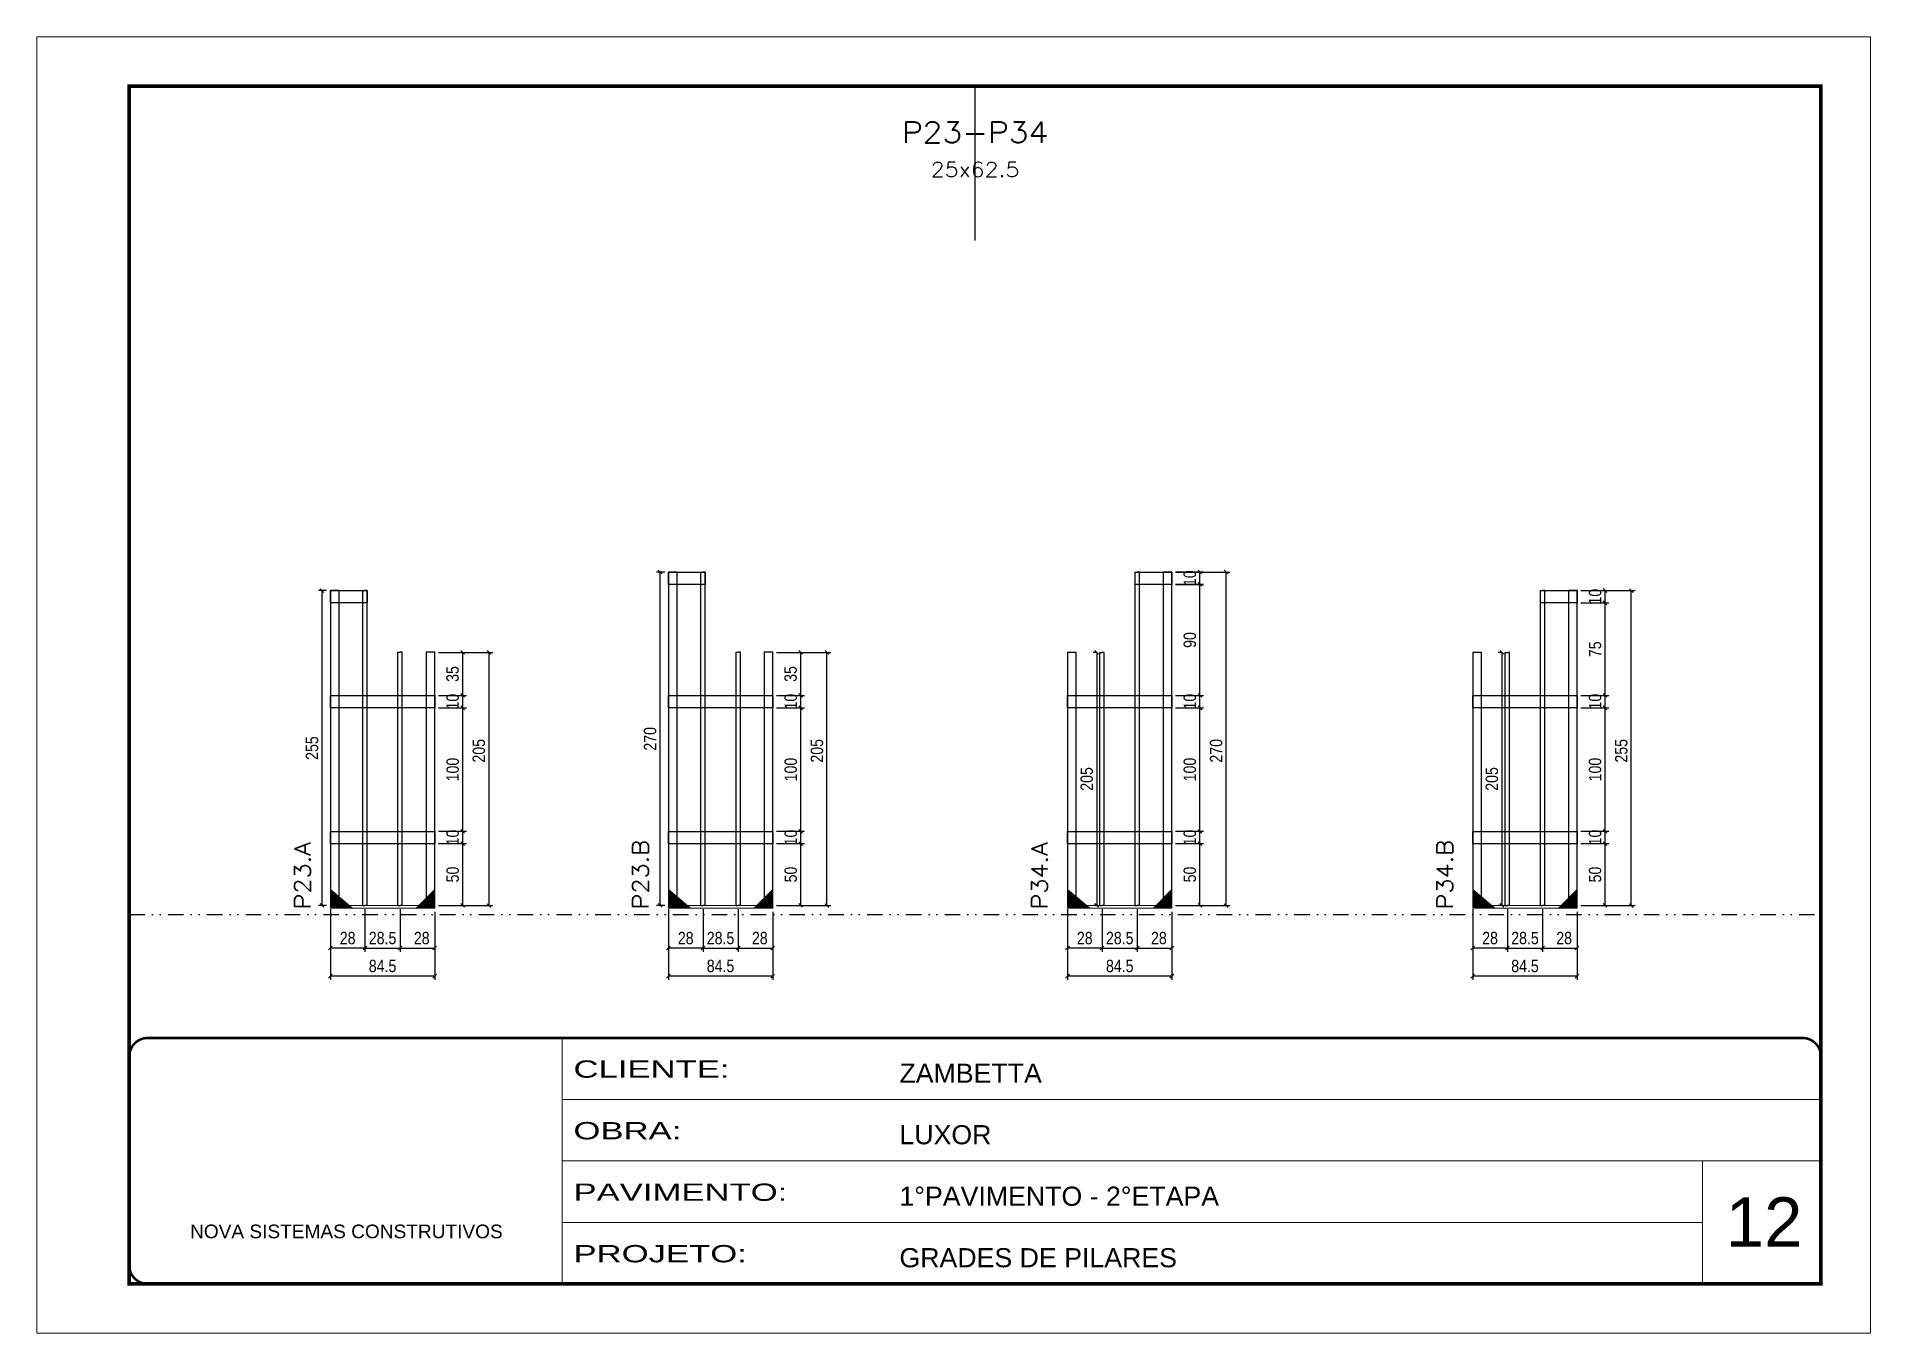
# Model space of a CAD drawing. Extents: x 14400 to 20667, y -21631 to 6985.
# Drawn here: x 19182 to 20667, y 3638 to 4688 of the extents above; entities that cross this region are included whole.
import ezdxf
from ezdxf.enums import TextEntityAlignment as Align

# ---------------------------------------------------------------- set-up
doc = ezdxf.new("R2010")
doc.units = 0
for name, pattern in [('CONTINUO', [0]), ('DASHED', [0.75, 0.5, -0.25]), ('DIVIDE2', [0.625, 0.25, -0.125, 0, -0.125, 0, -0.125]), ('HIDDEN', [0.375, 0.25, -0.125])]:
    doc.linetypes.add(name, pattern=pattern)
for name, color, linetype, lineweight in [('CARIMBO', 255, 'Continuous', 9), ('Folhas', 255, 'Continuous', 9), ('Madeira', 126, 'Continuous', 18), ('Sarr 2.2x7', 40, 'Continuous', 9), ('SARRAFO DE PRESSAO', 251, 'DASHED', 9), ('Texto Seção', 7, 'Continuous', 15)]:
    doc.layers.add(name, color=color, linetype=linetype, lineweight=lineweight)
for name, color, linetype in [('COTA', 241, 'Continuous'), ('Nível', 160, 'Continuous'), ('SARR_2.2x10', 60, 'Continuous'), ('SARR_3.5x7', 81, 'Continuous'), ('SARR_7x7', 40, 'Continuous'), ('Texto de Titulo', 7, 'Continuous'), ('Texto Qtd Sarr', 242, 'Continuous')]:
    doc.layers.add(name, color=color, linetype=linetype)
doc.styles.add('ARIAL', font='arial.ttf')
doc.styles.add('COTA TECNICA', font='techl___.ttf', dxfattribs={"height": 10})
doc.styles.add('REGUA-120', font='ROMANS.shx', dxfattribs={"height": 15})
doc.styles.add('ROMANS', font='romans.shx')
doc.styles.add('Tecnologia', font='')
doc.styles.get('Tecnologia').set_extended_font_data('Forgotten Futurist')
doc.dimstyles.new('PAINEL', dxfattribs={"dimtxt": 10, "dimasz": 3, "dimexe": 3, "dimexo": 3, "dimgap": 3, "dimtad": 1, "dimdec": 1, "dimzin": 12, "dimdsep": 46, "dimtxsty": 'COTA TECNICA', "dimblk1": 'OBLIQUE', "dimblk2": 'OBLIQUE', "dimsah": 1, "dimcen": 0.9, "dimclrd": 4, "dimclre": 4, "dimclrt": 240, "dimadec": 1, "dimazin": 3, "dimtfac": 1, "dimtdec": 1, "dimtmove": 0, "dimatfit": 3, "dimfxl": 1, "dimtolj": 1, "dimtzin": 12, "dimarcsym": 0})

msp = doc.modelspace()

# ---------------------------------------------------------------- texts
at = {"layer": 'CARIMBO', "style": 'ARIAL'}
msp.add_text('12', height=40, dxfattribs=at).set_placement((20549.83, 3707.72))
at = {"layer": 'Texto Seção', "style": 'REGUA-120', "width": 1.1}
for s, p in [('P23.A', (19403.7, 3980.75)), ('P23.B', (19677.45, 3980.75)), ('P34.A', (20000.69, 3980.75)), ('P34.B', (20328.86, 3980.75))]:
    msp.add_text(s, height=13, rotation=90, dxfattribs=at).set_placement(p)

# ---------------------------------------------------------------- blocks, each defined once
blk = doc.blocks.new('9999999999')
at = {"color": 30, "linetype": 'CONTINUO'}
for p, q in [((98564.6, 34230.2), (98564.6, 34429.4)), ((98564.6, 34379.6), (99584, 34379.6)), ((98564.6, 34329.8), (99488, 34329.8)), ((99584, 34329.8), (99488, 34329.8)), ((99488, 34329.8), (99488, 34230.2)), ((98564.6, 34280), (99488, 34280))]:
    blk.add_line(p, q, dxfattribs=at)
at = {"color": 30, "linetype": 'CONTINUO', "const_width": 2}
blk.add_lwpolyline([(99584, 34230.2), (99584, 34414.4, 0.414214), (99569, 34429.4), (98229, 34429.4, 0.414214), (98214, 34414.4), (98214, 34245.2, 0.414214), (98229, 34230.2), (99584, 34230.2)], format="xyb", dxfattribs=at)
at = {"layer": 'Folhas'}
blk.add_lwpolyline([(98139, 34190.2), (99624, 34190.2), (99624, 35240.2), (98139, 35240.2)], close=True, dxfattribs=at)
at = {"layer": 'Folhas', "color": 30, "const_width": 3}
blk.add_lwpolyline([(98214, 34230.2), (99584, 34230.2), (99584, 35200.2), (98214, 35200.2)], close=True, dxfattribs=at)
at = {"color": 7, "linetype": 'Continuous', "ltscale": 5, "style": 'ARIAL'}
for s, height, p in [('ZAMBETTA', 15.48, (98837.7, 34393.1)), ('LUXOR', 15.48, (98837.7, 34343.3)), ('1°PAVIMENTO - 2°ETAPA', 15.483, (98837.7, 34293.5)), ('NOVA SISTEMAS CONSTRUTIVOS', 11.059, (98263.2, 34267.2)), ('GRADES DE PILARES', 15.483, (98837.7, 34243.7))]:
    blk.add_text(s, height=height, dxfattribs=at).set_placement(p)
at = {"layer": 'Folhas', "color": 7, "style": 'Tecnologia', "width": 1.5}
for s, p in [('CLIENTE:', (98573.7, 34397.2)), ('OBRA:', (98573.7, 34347.3)), ('PAVIMENTO:', (98573.7, 34297.5)), ('PROJETO:', (98573.7, 34247.7))]:
    blk.add_text(s, height=14, dxfattribs=at).set_placement(p)
blk = doc.blocks.new('_Oblique')
at = {"color": 0, "linetype": 'ByBlock', "lineweight": -2}
blk.add_line((-0.5, -0.5), (0.5, 0.5), dxfattribs=at)
blk = doc.blocks.new('*D907')
at = {"layer": 'COTA', "color": 4, "lineweight": -2, "transparency": 16777216}
for p, q in [((20345, 3981.1), (20345, 3946.5)), ((20373, 3981.1), (20373, 3946.5)), ((20373, 3949.5), (20345, 3949.5))]:
    blk.add_line(p, q, dxfattribs=at)
at = {"layer": 'Defpoints', "color": 0, "transparency": 16777216}
for p in [(20345, 3984.1), (20373, 3984.1), (20345, 3949.5)]:
    blk.add_point(p, dxfattribs=at)
at = {"layer": 'COTA', "color": 4, "lineweight": -2, "transparency": 16777216, "xscale": 3, "yscale": 3, "zscale": 3, "rotation": 180}
blk.add_blockref('_Oblique', (20345, 3949.5), dxfattribs=at)
at = {"layer": 'COTA', "color": 4, "lineweight": -2, "transparency": 16777216, "xscale": 3, "yscale": 3, "zscale": 3}
blk.add_blockref('_Oblique', (20373, 3949.5), dxfattribs=at)
at = {"layer": 'COTA', "color": 240, "transparency": 16777216, "insert": (20359, 3957.6), "char_height": 10, "attachment_point": 5, "style": 'COTA TECNICA'}
blk.add_mtext('\\A1;28', dxfattribs=at)
blk = doc.blocks.new('*D908')
at = {"layer": 'COTA', "color": 4, "lineweight": -2, "transparency": 16777216}
for p, q in [((20401.5, 3981.1), (20401.5, 3946.5)), ((20429.5, 3978.9), (20429.5, 3946.5)), ((20401.5, 3949.5), (20429.5, 3949.5))]:
    blk.add_line(p, q, dxfattribs=at)
at = {"layer": 'Defpoints', "color": 0, "transparency": 16777216}
for p in [(20401.5, 3984.1), (20429.5, 3981.9), (20429.5, 3949.5)]:
    blk.add_point(p, dxfattribs=at)
at = {"layer": 'COTA', "color": 4, "lineweight": -2, "transparency": 16777216, "xscale": 3, "yscale": 3, "zscale": 3, "rotation": 180}
blk.add_blockref('_Oblique', (20401.5, 3949.5), dxfattribs=at)
at = {"layer": 'COTA', "color": 4, "lineweight": -2, "transparency": 16777216, "xscale": 3, "yscale": 3, "zscale": 3}
blk.add_blockref('_Oblique', (20429.5, 3949.5), dxfattribs=at)
at = {"layer": 'COTA', "color": 240, "transparency": 16777216, "insert": (20419, 3957.6), "char_height": 10, "attachment_point": 5, "style": 'COTA TECNICA'}
blk.add_mtext('\\A1;28', dxfattribs=at)
blk = doc.blocks.new('*D909')
at = {"layer": 'COTA', "color": 4, "lineweight": -2, "transparency": 16777216}
for p, q in [((20373, 3981.1), (20373, 3946.5)), ((20401.5, 3981.1), (20401.5, 3946.5)), ((20373, 3949.5), (20401.5, 3949.5))]:
    blk.add_line(p, q, dxfattribs=at)
at = {"layer": 'Defpoints', "color": 0, "transparency": 16777216}
for p in [(20373, 3984.1), (20401.5, 3984.1), (20401.5, 3949.5)]:
    blk.add_point(p, dxfattribs=at)
at = {"layer": 'COTA', "color": 4, "lineweight": -2, "transparency": 16777216, "xscale": 3, "yscale": 3, "zscale": 3, "rotation": 180}
blk.add_blockref('_Oblique', (20373, 3949.5), dxfattribs=at)
at = {"layer": 'COTA', "color": 4, "lineweight": -2, "transparency": 16777216, "xscale": 3, "yscale": 3, "zscale": 3}
blk.add_blockref('_Oblique', (20401.5, 3949.5), dxfattribs=at)
at = {"layer": 'COTA', "color": 240, "transparency": 16777216, "insert": (20387.3, 3957.6), "char_height": 10, "attachment_point": 5, "style": 'COTA TECNICA'}
blk.add_mtext('\\A1;28.5', dxfattribs=at)
blk = doc.blocks.new('*D910')
at = {"layer": 'COTA', "color": 4, "lineweight": -2, "transparency": 16777216}
for p, q in [((20345, 3978.9), (20345, 3923.8)), ((20429.5, 3978.9), (20429.5, 3923.8)), ((20429.5, 3926.8), (20345, 3926.8))]:
    blk.add_line(p, q, dxfattribs=at)
at = {"layer": 'Defpoints', "color": 0, "transparency": 16777216}
for p in [(20345, 3981.9), (20429.5, 3981.9), (20345, 3926.8)]:
    blk.add_point(p, dxfattribs=at)
at = {"layer": 'COTA', "color": 4, "lineweight": -2, "transparency": 16777216, "xscale": 3, "yscale": 3, "zscale": 3, "rotation": 180}
blk.add_blockref('_Oblique', (20345, 3926.8), dxfattribs=at)
at = {"layer": 'COTA', "color": 4, "lineweight": -2, "transparency": 16777216, "xscale": 3, "yscale": 3, "zscale": 3}
blk.add_blockref('_Oblique', (20429.5, 3926.8), dxfattribs=at)
at = {"layer": 'COTA', "color": 240, "transparency": 16777216, "insert": (20387.3, 3935), "char_height": 10, "attachment_point": 5, "style": 'COTA TECNICA'}
blk.add_mtext('\\A1;84.5', dxfattribs=at)
blk = doc.blocks.new('*D911')
at = {"layer": 'COTA', "color": 4, "lineweight": -2, "transparency": 16777216}
for p, q in [((20432.5, 4034.1), (20455.2, 4034.1)), ((20452.2, 3984.1), (20452.2, 4034.1)), ((20432.5, 3984.1), (20455.2, 3984.1))]:
    blk.add_line(p, q, dxfattribs=at)
at = {"layer": 'Defpoints', "color": 0, "transparency": 16777216}
for p in [(20429.5, 4034.1), (20452.2, 4034.1), (20429.5, 3984.1)]:
    blk.add_point(p, dxfattribs=at)
at = {"layer": 'COTA', "color": 4, "lineweight": -2, "transparency": 16777216, "xscale": 3, "yscale": 3, "zscale": 3}
for p, rotation in [((20452.2, 4034.1), 90), ((20452.2, 3984.1), 270)]:
    blk.add_blockref('_Oblique', p, dxfattribs=dict(at, rotation=rotation))
at = {"layer": 'COTA', "color": 240, "transparency": 16777216, "insert": (20444.1, 4009.1), "char_height": 10, "attachment_point": 5, "rotation": 90, "style": 'COTA TECNICA'}
blk.add_mtext('\\A1;50', dxfattribs=at)
blk = doc.blocks.new('*D912')
at = {"layer": 'COTA', "color": 4, "lineweight": -2, "transparency": 16777216}
for p, q in [((20432.5, 4044.1), (20455.2, 4044.1)), ((20452.2, 4034.1), (20452.2, 4044.1)), ((20432.5, 4034.1), (20455.2, 4034.1))]:
    blk.add_line(p, q, dxfattribs=at)
at = {"layer": 'Defpoints', "color": 0, "transparency": 16777216}
for p in [(20429.5, 4044.1), (20452.2, 4044.1), (20429.5, 4034.1)]:
    blk.add_point(p, dxfattribs=at)
at = {"layer": 'COTA', "color": 4, "lineweight": -2, "transparency": 16777216, "xscale": 3, "yscale": 3, "zscale": 3}
for p, rotation in [((20452.2, 4044.1), 90), ((20452.2, 4034.1), 270)]:
    blk.add_blockref('_Oblique', p, dxfattribs=dict(at, rotation=rotation))
at = {"layer": 'COTA', "color": 240, "transparency": 16777216, "insert": (20444.1, 4039.1), "char_height": 10, "attachment_point": 5, "rotation": 90, "style": 'COTA TECNICA'}
blk.add_mtext('\\A1;10', dxfattribs=at)
blk = doc.blocks.new('*D913')
at = {"layer": 'COTA', "color": 4, "lineweight": -2, "transparency": 16777216}
for p, q in [((20432.5, 4144.1), (20455.2, 4144.1)), ((20452.2, 4044.1), (20452.2, 4144.1)), ((20432.5, 4044.1), (20455.2, 4044.1))]:
    blk.add_line(p, q, dxfattribs=at)
at = {"layer": 'Defpoints', "color": 0, "transparency": 16777216}
for p in [(20429.5, 4144.1), (20452.2, 4144.1), (20429.5, 4044.1)]:
    blk.add_point(p, dxfattribs=at)
at = {"layer": 'COTA', "color": 4, "lineweight": -2, "transparency": 16777216, "xscale": 3, "yscale": 3, "zscale": 3}
for p, rotation in [((20452.2, 4144.1), 90), ((20452.2, 4044.1), 270)]:
    blk.add_blockref('_Oblique', p, dxfattribs=dict(at, rotation=rotation))
at = {"layer": 'COTA', "color": 240, "transparency": 16777216, "insert": (20444.1, 4094.1), "char_height": 10, "attachment_point": 5, "rotation": 90, "style": 'COTA TECNICA'}
blk.add_mtext('\\A1;100', dxfattribs=at)
blk = doc.blocks.new('*D914')
at = {"layer": 'COTA', "color": 4, "lineweight": -2, "transparency": 16777216}
for p, q in [((20432.5, 4154.1), (20455.2, 4154.1)), ((20432.5, 4144.1), (20455.2, 4144.1)), ((20452.2, 4144.1), (20452.2, 4154.1))]:
    blk.add_line(p, q, dxfattribs=at)
at = {"layer": 'Defpoints', "color": 0, "transparency": 16777216}
for p in [(20429.5, 4154.1), (20429.5, 4144.1), (20452.2, 4154.1)]:
    blk.add_point(p, dxfattribs=at)
at = {"layer": 'COTA', "color": 4, "lineweight": -2, "transparency": 16777216, "xscale": 3, "yscale": 3, "zscale": 3}
for p, rotation in [((20452.2, 4154.1), 90), ((20452.2, 4144.1), 270)]:
    blk.add_blockref('_Oblique', p, dxfattribs=dict(at, rotation=rotation))
at = {"layer": 'COTA', "color": 240, "transparency": 16777216, "insert": (20444.1, 4149.1), "char_height": 10, "attachment_point": 5, "rotation": 90, "style": 'COTA TECNICA'}
blk.add_mtext('\\A1;10', dxfattribs=at)
blk = doc.blocks.new('*D915')
at = {"layer": 'COTA', "color": 4, "lineweight": -2, "transparency": 16777216}
for p, q in [((20432.5, 4239), (20476.4, 4239)), ((20473.4, 3984), (20473.4, 4239)), ((20432.5, 3984), (20476.4, 3984))]:
    blk.add_line(p, q, dxfattribs=at)
at = {"layer": 'Defpoints', "color": 0, "transparency": 16777216}
for p in [(20429.5, 4239), (20473.4, 4239), (20429.5, 3984)]:
    blk.add_point(p, dxfattribs=at)
at = {"layer": 'COTA', "color": 4, "lineweight": -2, "transparency": 16777216, "xscale": 3, "yscale": 3, "zscale": 3}
for p, rotation in [((20473.4, 4239), 90), ((20473.4, 3984), 270)]:
    blk.add_blockref('_Oblique', p, dxfattribs=dict(at, rotation=rotation))
at = {"layer": 'COTA', "color": 240, "transparency": 16777216, "insert": (20465.3, 4109.3), "char_height": 10, "attachment_point": 5, "rotation": 90, "style": 'COTA TECNICA'}
blk.add_mtext('\\A1;255', dxfattribs=at)
blk = doc.blocks.new('*D916')
at = {"layer": 'COTA', "color": 4, "lineweight": -2, "transparency": 16777216}
for p, q in [((20432.5, 4239.1), (20455.2, 4239.1)), ((20452.2, 4229.1), (20452.2, 4239.1)), ((20432.5, 4229.1), (20455.2, 4229.1))]:
    blk.add_line(p, q, dxfattribs=at)
at = {"layer": 'Defpoints', "color": 0, "transparency": 16777216}
for p in [(20429.5, 4239.1), (20452.2, 4239.1), (20429.5, 4229.1)]:
    blk.add_point(p, dxfattribs=at)
at = {"layer": 'COTA', "color": 4, "lineweight": -2, "transparency": 16777216, "xscale": 3, "yscale": 3, "zscale": 3}
for p, rotation in [((20452.2, 4239.1), 90), ((20452.2, 4229.1), 270)]:
    blk.add_blockref('_Oblique', p, dxfattribs=dict(at, rotation=rotation))
at = {"layer": 'COTA', "color": 240, "transparency": 16777216, "insert": (20444.1, 4234.1), "char_height": 10, "attachment_point": 5, "rotation": 90, "style": 'COTA TECNICA'}
blk.add_mtext('\\A1;10', dxfattribs=at)
blk = doc.blocks.new('*D917')
at = {"layer": 'COTA', "color": 4, "lineweight": -2, "transparency": 16777216}
for p, q in [((20432.5, 4229), (20455.2, 4229)), ((20452.2, 4154.1), (20452.2, 4229)), ((20432.5, 4154.1), (20455.2, 4154.1))]:
    blk.add_line(p, q, dxfattribs=at)
at = {"layer": 'Defpoints', "color": 0, "transparency": 16777216}
for p in [(20429.5, 4229), (20452.2, 4229), (20429.5, 4154.1)]:
    blk.add_point(p, dxfattribs=at)
at = {"layer": 'COTA', "color": 4, "lineweight": -2, "transparency": 16777216, "xscale": 3, "yscale": 3, "zscale": 3}
for p, rotation in [((20452.2, 4229), 90), ((20452.2, 4154.1), 270)]:
    blk.add_blockref('_Oblique', p, dxfattribs=dict(at, rotation=rotation))
at = {"layer": 'COTA', "color": 240, "transparency": 16777216, "insert": (20444.1, 4191.5), "char_height": 10, "attachment_point": 5, "rotation": 90, "style": 'COTA TECNICA'}
blk.add_mtext('\\A1;75', dxfattribs=at)
blk = doc.blocks.new('*D918')
at = {"layer": 'COTA', "color": 4, "lineweight": -2, "transparency": 16777216}
for p, q in [((20368.3, 4189), (20365.6, 4189)), ((20368.6, 4189), (20368.6, 3984.1)), ((20368.3, 3984.1), (20365.6, 3984.1))]:
    blk.add_line(p, q, dxfattribs=at)
at = {"layer": 'Defpoints', "color": 0, "transparency": 16777216}
for p in [(20371.3, 4189), (20368.6, 3984.1), (20371.3, 3984.1)]:
    blk.add_point(p, dxfattribs=at)
at = {"layer": 'COTA', "color": 4, "lineweight": -2, "transparency": 16777216, "xscale": 3, "yscale": 3, "zscale": 3}
for p, rotation in [((20368.6, 4189), 90), ((20368.6, 3984.1), 270)]:
    blk.add_blockref('_Oblique', p, dxfattribs=dict(at, rotation=rotation))
at = {"layer": 'COTA', "color": 240, "transparency": 16777216, "insert": (20360.5, 4086.5), "char_height": 10, "attachment_point": 5, "rotation": 90, "style": 'COTA TECNICA'}
blk.add_mtext('\\A1;205', dxfattribs=at)
blk = doc.blocks.new('*D919')
at = {"layer": 'COTA', "color": 4, "lineweight": -2, "transparency": 16777216}
for p, q in [((20016.8, 3981.1), (20016.8, 3946.5)), ((20044.8, 3981.1), (20044.8, 3946.5)), ((20044.8, 3949.5), (20016.8, 3949.5))]:
    blk.add_line(p, q, dxfattribs=at)
at = {"layer": 'Defpoints', "color": 0, "transparency": 16777216}
for p in [(20016.8, 3984.1), (20044.8, 3984.1), (20016.8, 3949.5)]:
    blk.add_point(p, dxfattribs=at)
at = {"layer": 'COTA', "color": 4, "lineweight": -2, "transparency": 16777216, "xscale": 3, "yscale": 3, "zscale": 3, "rotation": 180}
blk.add_blockref('_Oblique', (20016.8, 3949.5), dxfattribs=at)
at = {"layer": 'COTA', "color": 4, "lineweight": -2, "transparency": 16777216, "xscale": 3, "yscale": 3, "zscale": 3}
blk.add_blockref('_Oblique', (20044.8, 3949.5), dxfattribs=at)
at = {"layer": 'COTA', "color": 240, "transparency": 16777216, "insert": (20030.8, 3957.6), "char_height": 10, "attachment_point": 5, "style": 'COTA TECNICA'}
blk.add_mtext('\\A1;28', dxfattribs=at)
blk = doc.blocks.new('*D920')
at = {"layer": 'COTA', "color": 4, "lineweight": -2, "transparency": 16777216}
for p, q in [((20073.3, 3981.1), (20073.3, 3946.5)), ((20101.3, 3978.9), (20101.3, 3946.5)), ((20073.3, 3949.5), (20101.3, 3949.5))]:
    blk.add_line(p, q, dxfattribs=at)
at = {"layer": 'Defpoints', "color": 0, "transparency": 16777216}
for p in [(20073.3, 3984.1), (20101.3, 3981.9), (20101.3, 3949.5)]:
    blk.add_point(p, dxfattribs=at)
at = {"layer": 'COTA', "color": 4, "lineweight": -2, "transparency": 16777216, "xscale": 3, "yscale": 3, "zscale": 3, "rotation": 180}
blk.add_blockref('_Oblique', (20073.3, 3949.5), dxfattribs=at)
at = {"layer": 'COTA', "color": 4, "lineweight": -2, "transparency": 16777216, "xscale": 3, "yscale": 3, "zscale": 3}
blk.add_blockref('_Oblique', (20101.3, 3949.5), dxfattribs=at)
at = {"layer": 'COTA', "color": 240, "transparency": 16777216, "insert": (20090.8, 3957.6), "char_height": 10, "attachment_point": 5, "style": 'COTA TECNICA'}
blk.add_mtext('\\A1;28', dxfattribs=at)
blk = doc.blocks.new('*D921')
at = {"layer": 'COTA', "color": 4, "lineweight": -2, "transparency": 16777216}
for p, q in [((20044.8, 3981.1), (20044.8, 3946.5)), ((20073.3, 3981.1), (20073.3, 3946.5)), ((20044.8, 3949.5), (20073.3, 3949.5))]:
    blk.add_line(p, q, dxfattribs=at)
at = {"layer": 'Defpoints', "color": 0, "transparency": 16777216}
for p in [(20044.8, 3984.1), (20073.3, 3984.1), (20073.3, 3949.5)]:
    blk.add_point(p, dxfattribs=at)
at = {"layer": 'COTA', "color": 4, "lineweight": -2, "transparency": 16777216, "xscale": 3, "yscale": 3, "zscale": 3, "rotation": 180}
blk.add_blockref('_Oblique', (20044.8, 3949.5), dxfattribs=at)
at = {"layer": 'COTA', "color": 4, "lineweight": -2, "transparency": 16777216, "xscale": 3, "yscale": 3, "zscale": 3}
blk.add_blockref('_Oblique', (20073.3, 3949.5), dxfattribs=at)
at = {"layer": 'COTA', "color": 240, "transparency": 16777216, "insert": (20059.1, 3957.6), "char_height": 10, "attachment_point": 5, "style": 'COTA TECNICA'}
blk.add_mtext('\\A1;28.5', dxfattribs=at)
blk = doc.blocks.new('*D922')
at = {"layer": 'COTA', "color": 4, "lineweight": -2, "transparency": 16777216}
for p, q in [((20016.8, 3978.9), (20016.8, 3923.8)), ((20101.3, 3978.9), (20101.3, 3923.8)), ((20101.3, 3926.8), (20016.8, 3926.8))]:
    blk.add_line(p, q, dxfattribs=at)
at = {"layer": 'Defpoints', "color": 0, "transparency": 16777216}
for p in [(20016.8, 3981.9), (20101.3, 3981.9), (20016.8, 3926.8)]:
    blk.add_point(p, dxfattribs=at)
at = {"layer": 'COTA', "color": 4, "lineweight": -2, "transparency": 16777216, "xscale": 3, "yscale": 3, "zscale": 3, "rotation": 180}
blk.add_blockref('_Oblique', (20016.8, 3926.8), dxfattribs=at)
at = {"layer": 'COTA', "color": 4, "lineweight": -2, "transparency": 16777216, "xscale": 3, "yscale": 3, "zscale": 3}
blk.add_blockref('_Oblique', (20101.3, 3926.8), dxfattribs=at)
at = {"layer": 'COTA', "color": 240, "transparency": 16777216, "insert": (20059.1, 3935), "char_height": 10, "attachment_point": 5, "style": 'COTA TECNICA'}
blk.add_mtext('\\A1;84.5', dxfattribs=at)
blk = doc.blocks.new('*D923')
at = {"layer": 'COTA', "color": 4, "lineweight": -2, "transparency": 16777216}
for p, q in [((20104.3, 4034.1), (20127, 4034.1)), ((20124, 3984.1), (20124, 4034.1)), ((20104.3, 3984.1), (20127, 3984.1))]:
    blk.add_line(p, q, dxfattribs=at)
at = {"layer": 'Defpoints', "color": 0, "transparency": 16777216}
for p in [(20101.3, 4034.1), (20124, 4034.1), (20101.3, 3984.1)]:
    blk.add_point(p, dxfattribs=at)
at = {"layer": 'COTA', "color": 4, "lineweight": -2, "transparency": 16777216, "xscale": 3, "yscale": 3, "zscale": 3}
for p, rotation in [((20124, 4034.1), 90), ((20124, 3984.1), 270)]:
    blk.add_blockref('_Oblique', p, dxfattribs=dict(at, rotation=rotation))
at = {"layer": 'COTA', "color": 240, "transparency": 16777216, "insert": (20115.9, 4009.1), "char_height": 10, "attachment_point": 5, "rotation": 90, "style": 'COTA TECNICA'}
blk.add_mtext('\\A1;50', dxfattribs=at)
blk = doc.blocks.new('*D924')
at = {"layer": 'COTA', "color": 4, "lineweight": -2, "transparency": 16777216}
for p, q in [((20104.3, 4044.1), (20127, 4044.1)), ((20124, 4034.1), (20124, 4044.1)), ((20104.3, 4034.1), (20127, 4034.1))]:
    blk.add_line(p, q, dxfattribs=at)
at = {"layer": 'Defpoints', "color": 0, "transparency": 16777216}
for p in [(20101.3, 4044.1), (20124, 4044.1), (20101.3, 4034.1)]:
    blk.add_point(p, dxfattribs=at)
at = {"layer": 'COTA', "color": 4, "lineweight": -2, "transparency": 16777216, "xscale": 3, "yscale": 3, "zscale": 3}
for p, rotation in [((20124, 4044.1), 90), ((20124, 4034.1), 270)]:
    blk.add_blockref('_Oblique', p, dxfattribs=dict(at, rotation=rotation))
at = {"layer": 'COTA', "color": 240, "transparency": 16777216, "insert": (20115.9, 4039.1), "char_height": 10, "attachment_point": 5, "rotation": 90, "style": 'COTA TECNICA'}
blk.add_mtext('\\A1;10', dxfattribs=at)
blk = doc.blocks.new('*D925')
at = {"layer": 'COTA', "color": 4, "lineweight": -2, "transparency": 16777216}
for p, q in [((20104.3, 4144.1), (20127, 4144.1)), ((20124, 4044.1), (20124, 4144.1)), ((20104.3, 4044.1), (20127, 4044.1))]:
    blk.add_line(p, q, dxfattribs=at)
at = {"layer": 'Defpoints', "color": 0, "transparency": 16777216}
for p in [(20101.3, 4144.1), (20124, 4144.1), (20101.3, 4044.1)]:
    blk.add_point(p, dxfattribs=at)
at = {"layer": 'COTA', "color": 4, "lineweight": -2, "transparency": 16777216, "xscale": 3, "yscale": 3, "zscale": 3}
for p, rotation in [((20124, 4144.1), 90), ((20124, 4044.1), 270)]:
    blk.add_blockref('_Oblique', p, dxfattribs=dict(at, rotation=rotation))
at = {"layer": 'COTA', "color": 240, "transparency": 16777216, "insert": (20115.9, 4094.1), "char_height": 10, "attachment_point": 5, "rotation": 90, "style": 'COTA TECNICA'}
blk.add_mtext('\\A1;100', dxfattribs=at)
blk = doc.blocks.new('*D926')
at = {"layer": 'COTA', "color": 4, "lineweight": -2, "transparency": 16777216}
for p, q in [((20104.3, 4154.1), (20127, 4154.1)), ((20104.3, 4144.1), (20127, 4144.1)), ((20124, 4144.1), (20124, 4154.1))]:
    blk.add_line(p, q, dxfattribs=at)
at = {"layer": 'Defpoints', "color": 0, "transparency": 16777216}
for p in [(20101.3, 4154.1), (20101.3, 4144.1), (20124, 4154.1)]:
    blk.add_point(p, dxfattribs=at)
at = {"layer": 'COTA', "color": 4, "lineweight": -2, "transparency": 16777216, "xscale": 3, "yscale": 3, "zscale": 3}
for p, rotation in [((20124, 4154.1), 90), ((20124, 4144.1), 270)]:
    blk.add_blockref('_Oblique', p, dxfattribs=dict(at, rotation=rotation))
at = {"layer": 'COTA', "color": 240, "transparency": 16777216, "insert": (20115.9, 4149.1), "char_height": 10, "attachment_point": 5, "rotation": 90, "style": 'COTA TECNICA'}
blk.add_mtext('\\A1;10', dxfattribs=at)
blk = doc.blocks.new('*D927')
at = {"layer": 'COTA', "color": 4, "lineweight": -2, "transparency": 16777216}
for p, q in [((20104.3, 4254), (20148.3, 4254)), ((20145.3, 3984), (20145.3, 4254)), ((20104.3, 3984), (20148.3, 3984))]:
    blk.add_line(p, q, dxfattribs=at)
at = {"layer": 'Defpoints', "color": 0, "transparency": 16777216}
for p in [(20101.3, 4254), (20145.3, 4254), (20101.3, 3984)]:
    blk.add_point(p, dxfattribs=at)
at = {"layer": 'COTA', "color": 4, "lineweight": -2, "transparency": 16777216, "xscale": 3, "yscale": 3, "zscale": 3}
for p, rotation in [((20145.3, 4254), 90), ((20145.3, 3984), 270)]:
    blk.add_blockref('_Oblique', p, dxfattribs=dict(at, rotation=rotation))
at = {"layer": 'COTA', "color": 240, "transparency": 16777216, "insert": (20137.2, 4109.3), "char_height": 10, "attachment_point": 5, "rotation": 90, "style": 'COTA TECNICA'}
blk.add_mtext('\\A1;270', dxfattribs=at)
blk = doc.blocks.new('*D928')
at = {"layer": 'COTA', "color": 4, "lineweight": -2, "transparency": 16777216}
for p, q in [((20104.3, 4254.1), (20127, 4254.1)), ((20124, 4244.1), (20124, 4254.1)), ((20104.3, 4244.1), (20127, 4244.1))]:
    blk.add_line(p, q, dxfattribs=at)
at = {"layer": 'Defpoints', "color": 0, "transparency": 16777216}
for p in [(20101.3, 4254.1), (20124, 4254.1), (20101.3, 4244.1)]:
    blk.add_point(p, dxfattribs=at)
at = {"layer": 'COTA', "color": 4, "lineweight": -2, "transparency": 16777216, "xscale": 3, "yscale": 3, "zscale": 3}
for p, rotation in [((20124, 4254.1), 90), ((20124, 4244.1), 270)]:
    blk.add_blockref('_Oblique', p, dxfattribs=dict(at, rotation=rotation))
at = {"layer": 'COTA', "color": 240, "transparency": 16777216, "insert": (20115.9, 4249.1), "char_height": 10, "attachment_point": 5, "rotation": 90, "style": 'COTA TECNICA'}
blk.add_mtext('\\A1;10', dxfattribs=at)
blk = doc.blocks.new('*D929')
at = {"layer": 'COTA', "color": 4, "lineweight": -2, "transparency": 16777216}
for p, q in [((20104.3, 4244), (20127, 4244)), ((20124, 4154.1), (20124, 4244)), ((20104.3, 4154.1), (20127, 4154.1))]:
    blk.add_line(p, q, dxfattribs=at)
at = {"layer": 'Defpoints', "color": 0, "transparency": 16777216}
for p in [(20101.3, 4244), (20124, 4244), (20101.3, 4154.1)]:
    blk.add_point(p, dxfattribs=at)
at = {"layer": 'COTA', "color": 4, "lineweight": -2, "transparency": 16777216, "xscale": 3, "yscale": 3, "zscale": 3}
for p, rotation in [((20124, 4244), 90), ((20124, 4154.1), 270)]:
    blk.add_blockref('_Oblique', p, dxfattribs=dict(at, rotation=rotation))
at = {"layer": 'COTA', "color": 240, "transparency": 16777216, "insert": (20115.9, 4199), "char_height": 10, "attachment_point": 5, "rotation": 90, "style": 'COTA TECNICA'}
blk.add_mtext('\\A1;90', dxfattribs=at)
blk = doc.blocks.new('*D930')
at = {"layer": 'COTA', "color": 4, "lineweight": -2, "transparency": 16777216}
for p, q in [((20040.1, 4189), (20037.5, 4189)), ((20040.5, 4189), (20040.5, 3984.1)), ((20040.1, 3984.1), (20037.5, 3984.1))]:
    blk.add_line(p, q, dxfattribs=at)
at = {"layer": 'Defpoints', "color": 0, "transparency": 16777216}
for p in [(20043.1, 4189), (20040.5, 3984.1), (20043.1, 3984.1)]:
    blk.add_point(p, dxfattribs=at)
at = {"layer": 'COTA', "color": 4, "lineweight": -2, "transparency": 16777216, "xscale": 3, "yscale": 3, "zscale": 3}
for p, rotation in [((20040.5, 4189), 90), ((20040.5, 3984.1), 270)]:
    blk.add_blockref('_Oblique', p, dxfattribs=dict(at, rotation=rotation))
at = {"layer": 'COTA', "color": 240, "transparency": 16777216, "insert": (20032.4, 4086.5), "char_height": 10, "attachment_point": 5, "rotation": 90, "style": 'COTA TECNICA'}
blk.add_mtext('\\A1;205', dxfattribs=at)
blk = doc.blocks.new('titulo1')
at = {"layer": 'Defpoints', "color": 252, "linetype": 'HIDDEN', "ltscale": 2}
blk.add_line((0, 0), (0, 125), dxfattribs=at)
at = {"layer": 'Defpoints', "style": 'ROMANS', "oblique": 15}
blk.add_attdef('FOLHA', text='', height=10, dxfattribs=at).set_placement((0, 15.6), align=Align.MIDDLE_CENTER)
at = {"layer": 'Texto Qtd Sarr', "color": 3, "style": 'ROMANS', "oblique": 15}
for tag, height, p in [('TITULO', 17, (0, 71.4)), ('SEÇÃO', 12, (0, 41.5))]:
    blk.add_attdef(tag, text='', height=height, dxfattribs=at).set_placement(p, align=Align.MIDDLE_CENTER)
blk = doc.blocks.new('*D931')
at = {"layer": 'COTA', "color": 4, "lineweight": -2, "transparency": 16777216}
for p, q in [((19693.6, 3981.1), (19693.6, 3946.5)), ((19721.6, 3981.1), (19721.6, 3946.5)), ((19721.6, 3949.5), (19693.6, 3949.5))]:
    blk.add_line(p, q, dxfattribs=at)
at = {"layer": 'Defpoints', "color": 0, "transparency": 16777216}
for p in [(19693.6, 3984.1), (19721.6, 3984.1), (19693.6, 3949.5)]:
    blk.add_point(p, dxfattribs=at)
at = {"layer": 'COTA', "color": 4, "lineweight": -2, "transparency": 16777216, "xscale": 3, "yscale": 3, "zscale": 3, "rotation": 180}
blk.add_blockref('_Oblique', (19693.6, 3949.5), dxfattribs=at)
at = {"layer": 'COTA', "color": 4, "lineweight": -2, "transparency": 16777216, "xscale": 3, "yscale": 3, "zscale": 3}
blk.add_blockref('_Oblique', (19721.6, 3949.5), dxfattribs=at)
at = {"layer": 'COTA', "color": 240, "transparency": 16777216, "insert": (19707.6, 3957.6), "char_height": 10, "attachment_point": 5, "style": 'COTA TECNICA'}
blk.add_mtext('\\A1;28', dxfattribs=at)
blk = doc.blocks.new('*D932')
at = {"layer": 'COTA', "color": 4, "lineweight": -2, "transparency": 16777216}
for p, q in [((19750.1, 3981.1), (19750.1, 3946.5)), ((19778.1, 3978.9), (19778.1, 3946.5)), ((19750.1, 3949.5), (19778.1, 3949.5))]:
    blk.add_line(p, q, dxfattribs=at)
at = {"layer": 'Defpoints', "color": 0, "transparency": 16777216}
for p in [(19750.1, 3984.1), (19778.1, 3981.9), (19778.1, 3949.5)]:
    blk.add_point(p, dxfattribs=at)
at = {"layer": 'COTA', "color": 4, "lineweight": -2, "transparency": 16777216, "xscale": 3, "yscale": 3, "zscale": 3, "rotation": 180}
blk.add_blockref('_Oblique', (19750.1, 3949.5), dxfattribs=at)
at = {"layer": 'COTA', "color": 4, "lineweight": -2, "transparency": 16777216, "xscale": 3, "yscale": 3, "zscale": 3}
blk.add_blockref('_Oblique', (19778.1, 3949.5), dxfattribs=at)
at = {"layer": 'COTA', "color": 240, "transparency": 16777216, "insert": (19767.6, 3957.6), "char_height": 10, "attachment_point": 5, "style": 'COTA TECNICA'}
blk.add_mtext('\\A1;28', dxfattribs=at)
blk = doc.blocks.new('*D933')
at = {"layer": 'COTA', "color": 4, "lineweight": -2, "transparency": 16777216}
for p, q in [((19721.6, 3981.1), (19721.6, 3946.5)), ((19750.1, 3981.1), (19750.1, 3946.5)), ((19721.6, 3949.5), (19750.1, 3949.5))]:
    blk.add_line(p, q, dxfattribs=at)
at = {"layer": 'Defpoints', "color": 0, "transparency": 16777216}
for p in [(19721.6, 3984.1), (19750.1, 3984.1), (19750.1, 3949.5)]:
    blk.add_point(p, dxfattribs=at)
at = {"layer": 'COTA', "color": 4, "lineweight": -2, "transparency": 16777216, "xscale": 3, "yscale": 3, "zscale": 3, "rotation": 180}
blk.add_blockref('_Oblique', (19721.6, 3949.5), dxfattribs=at)
at = {"layer": 'COTA', "color": 4, "lineweight": -2, "transparency": 16777216, "xscale": 3, "yscale": 3, "zscale": 3}
blk.add_blockref('_Oblique', (19750.1, 3949.5), dxfattribs=at)
at = {"layer": 'COTA', "color": 240, "transparency": 16777216, "insert": (19735.8, 3957.6), "char_height": 10, "attachment_point": 5, "style": 'COTA TECNICA'}
blk.add_mtext('\\A1;28.5', dxfattribs=at)
blk = doc.blocks.new('*D934')
at = {"layer": 'COTA', "color": 4, "lineweight": -2, "transparency": 16777216}
for p, q in [((19693.6, 3978.9), (19693.6, 3923.8)), ((19778.1, 3978.9), (19778.1, 3923.8)), ((19778.1, 3926.8), (19693.6, 3926.8))]:
    blk.add_line(p, q, dxfattribs=at)
at = {"layer": 'Defpoints', "color": 0, "transparency": 16777216}
for p in [(19693.6, 3981.9), (19778.1, 3981.9), (19693.6, 3926.8)]:
    blk.add_point(p, dxfattribs=at)
at = {"layer": 'COTA', "color": 4, "lineweight": -2, "transparency": 16777216, "xscale": 3, "yscale": 3, "zscale": 3, "rotation": 180}
blk.add_blockref('_Oblique', (19693.6, 3926.8), dxfattribs=at)
at = {"layer": 'COTA', "color": 4, "lineweight": -2, "transparency": 16777216, "xscale": 3, "yscale": 3, "zscale": 3}
blk.add_blockref('_Oblique', (19778.1, 3926.8), dxfattribs=at)
at = {"layer": 'COTA', "color": 240, "transparency": 16777216, "insert": (19735.8, 3935), "char_height": 10, "attachment_point": 5, "style": 'COTA TECNICA'}
blk.add_mtext('\\A1;84.5', dxfattribs=at)
blk = doc.blocks.new('*D935')
at = {"layer": 'COTA', "color": 4, "lineweight": -2, "transparency": 16777216}
for p, q in [((19781.1, 4034.1), (19803.8, 4034.1)), ((19800.8, 3984.1), (19800.8, 4034.1)), ((19781.1, 3984.1), (19803.8, 3984.1))]:
    blk.add_line(p, q, dxfattribs=at)
at = {"layer": 'Defpoints', "color": 0, "transparency": 16777216}
for p in [(19778.1, 4034.1), (19800.8, 4034.1), (19778.1, 3984.1)]:
    blk.add_point(p, dxfattribs=at)
at = {"layer": 'COTA', "color": 4, "lineweight": -2, "transparency": 16777216, "xscale": 3, "yscale": 3, "zscale": 3}
for p, rotation in [((19800.8, 4034.1), 90), ((19800.8, 3984.1), 270)]:
    blk.add_blockref('_Oblique', p, dxfattribs=dict(at, rotation=rotation))
at = {"layer": 'COTA', "color": 240, "transparency": 16777216, "insert": (19792.7, 4009.1), "char_height": 10, "attachment_point": 5, "rotation": 90, "style": 'COTA TECNICA'}
blk.add_mtext('\\A1;50', dxfattribs=at)
blk = doc.blocks.new('*D936')
at = {"layer": 'COTA', "color": 4, "lineweight": -2, "transparency": 16777216}
for p, q in [((19781.1, 4044.1), (19803.8, 4044.1)), ((19800.8, 4034.1), (19800.8, 4044.1)), ((19781.1, 4034.1), (19803.8, 4034.1))]:
    blk.add_line(p, q, dxfattribs=at)
at = {"layer": 'Defpoints', "color": 0, "transparency": 16777216}
for p in [(19778.1, 4044.1), (19800.8, 4044.1), (19778.1, 4034.1)]:
    blk.add_point(p, dxfattribs=at)
at = {"layer": 'COTA', "color": 4, "lineweight": -2, "transparency": 16777216, "xscale": 3, "yscale": 3, "zscale": 3}
for p, rotation in [((19800.8, 4044.1), 90), ((19800.8, 4034.1), 270)]:
    blk.add_blockref('_Oblique', p, dxfattribs=dict(at, rotation=rotation))
at = {"layer": 'COTA', "color": 240, "transparency": 16777216, "insert": (19792.7, 4039.1), "char_height": 10, "attachment_point": 5, "rotation": 90, "style": 'COTA TECNICA'}
blk.add_mtext('\\A1;10', dxfattribs=at)
blk = doc.blocks.new('*D937')
at = {"layer": 'COTA', "color": 4, "lineweight": -2, "transparency": 16777216}
for p, q in [((19781.1, 4144.1), (19803.8, 4144.1)), ((19800.8, 4044.1), (19800.8, 4144.1)), ((19781.1, 4044.1), (19803.8, 4044.1))]:
    blk.add_line(p, q, dxfattribs=at)
at = {"layer": 'Defpoints', "color": 0, "transparency": 16777216}
for p in [(19778.1, 4144.1), (19800.8, 4144.1), (19778.1, 4044.1)]:
    blk.add_point(p, dxfattribs=at)
at = {"layer": 'COTA', "color": 4, "lineweight": -2, "transparency": 16777216, "xscale": 3, "yscale": 3, "zscale": 3}
for p, rotation in [((19800.8, 4144.1), 90), ((19800.8, 4044.1), 270)]:
    blk.add_blockref('_Oblique', p, dxfattribs=dict(at, rotation=rotation))
at = {"layer": 'COTA', "color": 240, "transparency": 16777216, "insert": (19792.7, 4094.1), "char_height": 10, "attachment_point": 5, "rotation": 90, "style": 'COTA TECNICA'}
blk.add_mtext('\\A1;100', dxfattribs=at)
blk = doc.blocks.new('*D938')
at = {"layer": 'COTA', "color": 4, "lineweight": -2, "transparency": 16777216}
for p, q in [((19781.1, 4154.1), (19803.8, 4154.1)), ((19781.1, 4144.1), (19803.8, 4144.1)), ((19800.8, 4144.1), (19800.8, 4154.1))]:
    blk.add_line(p, q, dxfattribs=at)
at = {"layer": 'Defpoints', "color": 0, "transparency": 16777216}
for p in [(19778.1, 4154.1), (19778.1, 4144.1), (19800.8, 4154.1)]:
    blk.add_point(p, dxfattribs=at)
at = {"layer": 'COTA', "color": 4, "lineweight": -2, "transparency": 16777216, "xscale": 3, "yscale": 3, "zscale": 3}
for p, rotation in [((19800.8, 4154.1), 90), ((19800.8, 4144.1), 270)]:
    blk.add_blockref('_Oblique', p, dxfattribs=dict(at, rotation=rotation))
at = {"layer": 'COTA', "color": 240, "transparency": 16777216, "insert": (19792.7, 4149.1), "char_height": 10, "attachment_point": 5, "rotation": 90, "style": 'COTA TECNICA'}
blk.add_mtext('\\A1;10', dxfattribs=at)
blk = doc.blocks.new('*D939')
at = {"layer": 'COTA', "color": 4, "lineweight": -2, "transparency": 16777216}
for p, q in [((19781.1, 4189), (19825, 4189)), ((19822, 3984), (19822, 4189)), ((19781.1, 3984), (19825, 3984))]:
    blk.add_line(p, q, dxfattribs=at)
at = {"layer": 'Defpoints', "color": 0, "transparency": 16777216}
for p in [(19778.1, 4189), (19822, 4189), (19778.1, 3984)]:
    blk.add_point(p, dxfattribs=at)
at = {"layer": 'COTA', "color": 4, "lineweight": -2, "transparency": 16777216, "xscale": 3, "yscale": 3, "zscale": 3}
for p, rotation in [((19822, 4189), 90), ((19822, 3984), 270)]:
    blk.add_blockref('_Oblique', p, dxfattribs=dict(at, rotation=rotation))
at = {"layer": 'COTA', "color": 240, "transparency": 16777216, "insert": (19813.9, 4109.3), "char_height": 10, "attachment_point": 5, "rotation": 90, "style": 'COTA TECNICA'}
blk.add_mtext('\\A1;205', dxfattribs=at)
blk = doc.blocks.new('*D940')
at = {"layer": 'COTA', "color": 4, "lineweight": -2, "transparency": 16777216}
for p, q in [((19781.1, 4189), (19803.8, 4189)), ((19800.8, 4154.1), (19800.8, 4189)), ((19781.1, 4154.1), (19803.8, 4154.1))]:
    blk.add_line(p, q, dxfattribs=at)
at = {"layer": 'Defpoints', "color": 0, "transparency": 16777216}
for p in [(19778.1, 4189), (19800.8, 4189), (19778.1, 4154.1)]:
    blk.add_point(p, dxfattribs=at)
at = {"layer": 'COTA', "color": 4, "lineweight": -2, "transparency": 16777216, "xscale": 3, "yscale": 3, "zscale": 3}
for p, rotation in [((19800.8, 4189), 90), ((19800.8, 4154.1), 270)]:
    blk.add_blockref('_Oblique', p, dxfattribs=dict(at, rotation=rotation))
at = {"layer": 'COTA', "color": 240, "transparency": 16777216, "insert": (19792.6, 4171.5), "char_height": 10, "attachment_point": 5, "rotation": 90, "style": 'COTA TECNICA'}
blk.add_mtext('\\A1;35', dxfattribs=at)
blk = doc.blocks.new('*D951')
at = {"layer": 'COTA', "color": 4, "lineweight": -2, "transparency": 16777216}
for p, q in [((19690.6, 4254), (19683.9, 4254)), ((19686.9, 3984.1), (19686.9, 4254)), ((19690.6, 3984.1), (19683.9, 3984.1))]:
    blk.add_line(p, q, dxfattribs=at)
at = {"layer": 'Defpoints', "color": 0, "transparency": 16777216}
for p in [(19686.9, 4254), (19693.6, 4254), (19693.6, 3984.1)]:
    blk.add_point(p, dxfattribs=at)
at = {"layer": 'COTA', "color": 4, "lineweight": -2, "transparency": 16777216, "xscale": 3, "yscale": 3, "zscale": 3}
for p, rotation in [((19686.9, 4254), 90), ((19686.9, 3984.1), 270)]:
    blk.add_blockref('_Oblique', p, dxfattribs=dict(at, rotation=rotation))
at = {"layer": 'COTA', "color": 240, "transparency": 16777216, "insert": (19678.8, 4119), "char_height": 10, "attachment_point": 5, "rotation": 90, "style": 'COTA TECNICA'}
blk.add_mtext('\\A1;270', dxfattribs=at)
blk = doc.blocks.new('*D941')
at = {"layer": 'COTA', "color": 4, "lineweight": -2, "transparency": 16777216}
for p, q in [((19419.8, 3981.1), (19419.8, 3946.5)), ((19447.8, 3981.1), (19447.8, 3946.5)), ((19447.8, 3949.5), (19419.8, 3949.5))]:
    blk.add_line(p, q, dxfattribs=at)
at = {"layer": 'Defpoints', "color": 0, "transparency": 16777216}
for p in [(19419.8, 3984.1), (19447.8, 3984.1), (19419.8, 3949.5)]:
    blk.add_point(p, dxfattribs=at)
at = {"layer": 'COTA', "color": 4, "lineweight": -2, "transparency": 16777216, "xscale": 3, "yscale": 3, "zscale": 3, "rotation": 180}
blk.add_blockref('_Oblique', (19419.8, 3949.5), dxfattribs=at)
at = {"layer": 'COTA', "color": 4, "lineweight": -2, "transparency": 16777216, "xscale": 3, "yscale": 3, "zscale": 3}
blk.add_blockref('_Oblique', (19447.8, 3949.5), dxfattribs=at)
at = {"layer": 'COTA', "color": 240, "transparency": 16777216, "insert": (19433.8, 3957.6), "char_height": 10, "attachment_point": 5, "style": 'COTA TECNICA'}
blk.add_mtext('\\A1;28', dxfattribs=at)
blk = doc.blocks.new('*D942')
at = {"layer": 'COTA', "color": 4, "lineweight": -2, "transparency": 16777216}
for p, q in [((19476.3, 3981.1), (19476.3, 3946.5)), ((19504.3, 3978.9), (19504.3, 3946.5)), ((19476.3, 3949.5), (19504.3, 3949.5))]:
    blk.add_line(p, q, dxfattribs=at)
at = {"layer": 'Defpoints', "color": 0, "transparency": 16777216}
for p in [(19476.3, 3984.1), (19504.3, 3981.9), (19504.3, 3949.5)]:
    blk.add_point(p, dxfattribs=at)
at = {"layer": 'COTA', "color": 4, "lineweight": -2, "transparency": 16777216, "xscale": 3, "yscale": 3, "zscale": 3, "rotation": 180}
blk.add_blockref('_Oblique', (19476.3, 3949.5), dxfattribs=at)
at = {"layer": 'COTA', "color": 4, "lineweight": -2, "transparency": 16777216, "xscale": 3, "yscale": 3, "zscale": 3}
blk.add_blockref('_Oblique', (19504.3, 3949.5), dxfattribs=at)
at = {"layer": 'COTA', "color": 240, "transparency": 16777216, "insert": (19493.8, 3957.6), "char_height": 10, "attachment_point": 5, "style": 'COTA TECNICA'}
blk.add_mtext('\\A1;28', dxfattribs=at)
blk = doc.blocks.new('*D943')
at = {"layer": 'COTA', "color": 4, "lineweight": -2, "transparency": 16777216}
for p, q in [((19447.8, 3981.1), (19447.8, 3946.5)), ((19476.3, 3981.1), (19476.3, 3946.5)), ((19447.8, 3949.5), (19476.3, 3949.5))]:
    blk.add_line(p, q, dxfattribs=at)
at = {"layer": 'Defpoints', "color": 0, "transparency": 16777216}
for p in [(19447.8, 3984.1), (19476.3, 3984.1), (19476.3, 3949.5)]:
    blk.add_point(p, dxfattribs=at)
at = {"layer": 'COTA', "color": 4, "lineweight": -2, "transparency": 16777216, "xscale": 3, "yscale": 3, "zscale": 3, "rotation": 180}
blk.add_blockref('_Oblique', (19447.8, 3949.5), dxfattribs=at)
at = {"layer": 'COTA', "color": 4, "lineweight": -2, "transparency": 16777216, "xscale": 3, "yscale": 3, "zscale": 3}
blk.add_blockref('_Oblique', (19476.3, 3949.5), dxfattribs=at)
at = {"layer": 'COTA', "color": 240, "transparency": 16777216, "insert": (19462.1, 3957.6), "char_height": 10, "attachment_point": 5, "style": 'COTA TECNICA'}
blk.add_mtext('\\A1;28.5', dxfattribs=at)
blk = doc.blocks.new('*D944')
at = {"layer": 'COTA', "color": 4, "lineweight": -2, "transparency": 16777216}
for p, q in [((19419.8, 3978.9), (19419.8, 3923.8)), ((19504.3, 3978.9), (19504.3, 3923.8)), ((19504.3, 3926.8), (19419.8, 3926.8))]:
    blk.add_line(p, q, dxfattribs=at)
at = {"layer": 'Defpoints', "color": 0, "transparency": 16777216}
for p in [(19419.8, 3981.9), (19504.3, 3981.9), (19419.8, 3926.8)]:
    blk.add_point(p, dxfattribs=at)
at = {"layer": 'COTA', "color": 4, "lineweight": -2, "transparency": 16777216, "xscale": 3, "yscale": 3, "zscale": 3, "rotation": 180}
blk.add_blockref('_Oblique', (19419.8, 3926.8), dxfattribs=at)
at = {"layer": 'COTA', "color": 4, "lineweight": -2, "transparency": 16777216, "xscale": 3, "yscale": 3, "zscale": 3}
blk.add_blockref('_Oblique', (19504.3, 3926.8), dxfattribs=at)
at = {"layer": 'COTA', "color": 240, "transparency": 16777216, "insert": (19462.1, 3935), "char_height": 10, "attachment_point": 5, "style": 'COTA TECNICA'}
blk.add_mtext('\\A1;84.5', dxfattribs=at)
blk = doc.blocks.new('*D945')
at = {"layer": 'COTA', "color": 4, "lineweight": -2, "transparency": 16777216}
for p, q in [((19507.3, 4034.1), (19530, 4034.1)), ((19527, 3984.1), (19527, 4034.1)), ((19507.3, 3984.1), (19530, 3984.1))]:
    blk.add_line(p, q, dxfattribs=at)
at = {"layer": 'Defpoints', "color": 0, "transparency": 16777216}
for p in [(19504.3, 4034.1), (19527, 4034.1), (19504.3, 3984.1)]:
    blk.add_point(p, dxfattribs=at)
at = {"layer": 'COTA', "color": 4, "lineweight": -2, "transparency": 16777216, "xscale": 3, "yscale": 3, "zscale": 3}
for p, rotation in [((19527, 4034.1), 90), ((19527, 3984.1), 270)]:
    blk.add_blockref('_Oblique', p, dxfattribs=dict(at, rotation=rotation))
at = {"layer": 'COTA', "color": 240, "transparency": 16777216, "insert": (19518.9, 4009.1), "char_height": 10, "attachment_point": 5, "rotation": 90, "style": 'COTA TECNICA'}
blk.add_mtext('\\A1;50', dxfattribs=at)
blk = doc.blocks.new('*D946')
at = {"layer": 'COTA', "color": 4, "lineweight": -2, "transparency": 16777216}
for p, q in [((19507.3, 4044.1), (19530, 4044.1)), ((19527, 4034.1), (19527, 4044.1)), ((19507.3, 4034.1), (19530, 4034.1))]:
    blk.add_line(p, q, dxfattribs=at)
at = {"layer": 'Defpoints', "color": 0, "transparency": 16777216}
for p in [(19504.3, 4044.1), (19527, 4044.1), (19504.3, 4034.1)]:
    blk.add_point(p, dxfattribs=at)
at = {"layer": 'COTA', "color": 4, "lineweight": -2, "transparency": 16777216, "xscale": 3, "yscale": 3, "zscale": 3}
for p, rotation in [((19527, 4044.1), 90), ((19527, 4034.1), 270)]:
    blk.add_blockref('_Oblique', p, dxfattribs=dict(at, rotation=rotation))
at = {"layer": 'COTA', "color": 240, "transparency": 16777216, "insert": (19518.9, 4039.1), "char_height": 10, "attachment_point": 5, "rotation": 90, "style": 'COTA TECNICA'}
blk.add_mtext('\\A1;10', dxfattribs=at)
blk = doc.blocks.new('*D947')
at = {"layer": 'COTA', "color": 4, "lineweight": -2, "transparency": 16777216}
for p, q in [((19507.3, 4144.1), (19530, 4144.1)), ((19527, 4044.1), (19527, 4144.1)), ((19507.3, 4044.1), (19530, 4044.1))]:
    blk.add_line(p, q, dxfattribs=at)
at = {"layer": 'Defpoints', "color": 0, "transparency": 16777216}
for p in [(19504.3, 4144.1), (19527, 4144.1), (19504.3, 4044.1)]:
    blk.add_point(p, dxfattribs=at)
at = {"layer": 'COTA', "color": 4, "lineweight": -2, "transparency": 16777216, "xscale": 3, "yscale": 3, "zscale": 3}
for p, rotation in [((19527, 4144.1), 90), ((19527, 4044.1), 270)]:
    blk.add_blockref('_Oblique', p, dxfattribs=dict(at, rotation=rotation))
at = {"layer": 'COTA', "color": 240, "transparency": 16777216, "insert": (19518.9, 4094.1), "char_height": 10, "attachment_point": 5, "rotation": 90, "style": 'COTA TECNICA'}
blk.add_mtext('\\A1;100', dxfattribs=at)
blk = doc.blocks.new('*D948')
at = {"layer": 'COTA', "color": 4, "lineweight": -2, "transparency": 16777216}
for p, q in [((19507.3, 4154.1), (19530, 4154.1)), ((19507.3, 4144.1), (19530, 4144.1)), ((19527, 4144.1), (19527, 4154.1))]:
    blk.add_line(p, q, dxfattribs=at)
at = {"layer": 'Defpoints', "color": 0, "transparency": 16777216}
for p in [(19504.3, 4154.1), (19504.3, 4144.1), (19527, 4154.1)]:
    blk.add_point(p, dxfattribs=at)
at = {"layer": 'COTA', "color": 4, "lineweight": -2, "transparency": 16777216, "xscale": 3, "yscale": 3, "zscale": 3}
for p, rotation in [((19527, 4154.1), 90), ((19527, 4144.1), 270)]:
    blk.add_blockref('_Oblique', p, dxfattribs=dict(at, rotation=rotation))
at = {"layer": 'COTA', "color": 240, "transparency": 16777216, "insert": (19518.9, 4149.1), "char_height": 10, "attachment_point": 5, "rotation": 90, "style": 'COTA TECNICA'}
blk.add_mtext('\\A1;10', dxfattribs=at)
blk = doc.blocks.new('*D949')
at = {"layer": 'COTA', "color": 4, "lineweight": -2, "transparency": 16777216}
for p, q in [((19507.3, 4189), (19551.3, 4189)), ((19548.3, 3984), (19548.3, 4189)), ((19507.3, 3984), (19551.3, 3984))]:
    blk.add_line(p, q, dxfattribs=at)
at = {"layer": 'Defpoints', "color": 0, "transparency": 16777216}
for p in [(19504.3, 4189), (19548.3, 4189), (19504.3, 3984)]:
    blk.add_point(p, dxfattribs=at)
at = {"layer": 'COTA', "color": 4, "lineweight": -2, "transparency": 16777216, "xscale": 3, "yscale": 3, "zscale": 3}
for p, rotation in [((19548.3, 4189), 90), ((19548.3, 3984), 270)]:
    blk.add_blockref('_Oblique', p, dxfattribs=dict(at, rotation=rotation))
at = {"layer": 'COTA', "color": 240, "transparency": 16777216, "insert": (19540.1, 4109.3), "char_height": 10, "attachment_point": 5, "rotation": 90, "style": 'COTA TECNICA'}
blk.add_mtext('\\A1;205', dxfattribs=at)
blk = doc.blocks.new('*D950')
at = {"layer": 'COTA', "color": 4, "lineweight": -2, "transparency": 16777216}
for p, q in [((19507.3, 4189), (19530, 4189)), ((19527, 4154.1), (19527, 4189)), ((19507.3, 4154.1), (19530, 4154.1))]:
    blk.add_line(p, q, dxfattribs=at)
at = {"layer": 'Defpoints', "color": 0, "transparency": 16777216}
for p in [(19504.3, 4189), (19527, 4189), (19504.3, 4154.1)]:
    blk.add_point(p, dxfattribs=at)
at = {"layer": 'COTA', "color": 4, "lineweight": -2, "transparency": 16777216, "xscale": 3, "yscale": 3, "zscale": 3}
for p, rotation in [((19527, 4189), 90), ((19527, 4154.1), 270)]:
    blk.add_blockref('_Oblique', p, dxfattribs=dict(at, rotation=rotation))
at = {"layer": 'COTA', "color": 240, "transparency": 16777216, "insert": (19518.8, 4171.5), "char_height": 10, "attachment_point": 5, "rotation": 90, "style": 'COTA TECNICA'}
blk.add_mtext('\\A1;35', dxfattribs=at)
blk = doc.blocks.new('*D952')
at = {"layer": 'COTA', "color": 4, "lineweight": -2, "transparency": 16777216}
for p, q in [((19416.8, 4239), (19410.1, 4239)), ((19413.1, 3984.1), (19413.1, 4239)), ((19416.8, 3984.1), (19410.1, 3984.1))]:
    blk.add_line(p, q, dxfattribs=at)
at = {"layer": 'Defpoints', "color": 0, "transparency": 16777216}
for p in [(19413.1, 4239), (19419.8, 4239), (19419.8, 3984.1)]:
    blk.add_point(p, dxfattribs=at)
at = {"layer": 'COTA', "color": 4, "lineweight": -2, "transparency": 16777216, "xscale": 3, "yscale": 3, "zscale": 3}
for p, rotation in [((19413.1, 4239), 90), ((19413.1, 3984.1), 270)]:
    blk.add_blockref('_Oblique', p, dxfattribs=dict(at, rotation=rotation))
at = {"layer": 'COTA', "color": 240, "transparency": 16777216, "insert": (19405, 4111.5), "char_height": 10, "attachment_point": 5, "rotation": 90, "style": 'COTA TECNICA'}
blk.add_mtext('\\A1;255', dxfattribs=at)

# ---------------------------------------------------------------- dimensions: what is measured, and where the dimension line sits
at = {"layer": 'COTA'}
for base, p1, p2, picture, middle in [((19686.86, 4254.02), (19693.59, 3984.06), (19693.59, 4254.02), '*D951', (19678.75, 4119.04)), ((19413.11, 4239.02), (19419.84, 3984.06), (19419.84, 4239.02), '*D952', (19405, 4111.54)), ((20124.04, 4244.02), (20101.34, 4154.06), (20101.34, 4244.02), '*D929', (20115.9, 4199.04)), ((20452.2, 4229.02), (20429.5, 4154.06), (20429.5, 4229.02), '*D917', (20444.09, 4191.54)), ((19527.04, 4189.03), (19504.34, 4154.06), (19504.34, 4189.03), '*D950', (19518.82, 4171.54)), ((19800.79, 4189.03), (19778.09, 4154.06), (19778.09, 4189.03), '*D940', (19792.57, 4171.54)), ((20040.47, 3984.06), (20043.09, 4189.02), (20043.09, 3984.06), '*D930', (20032.36, 4086.54)), ((20368.64, 3984.06), (20371.25, 4189.02), (20371.25, 3984.06), '*D918', (20360.53, 4086.54))]:
    dim = msp.add_linear_dim(base=base, p1=p1, p2=p2, angle=90, dimstyle='PAINEL', dxfattribs=at)
    dim.commit()
    dim.dimension.update_dxf_attribs({"geometry": picture, "text_midpoint": middle})
for base, p1, p2, picture, middle in [((20124.04, 4254.06), (20101.34, 4244.06), (20101.34, 4254.06), '*D928', (20124.04, 4249.06)), ((20145.25, 4254.03), (20101.34, 3984.02), (20101.34, 4254.03), '*D927', (20145.25, 4109.33)), ((20452.2, 4239.06), (20429.5, 4229.06), (20429.5, 4239.06), '*D916', (20452.2, 4234.06)), ((20473.42, 4239.03), (20429.5, 3984.02), (20429.5, 4239.03), '*D915', (20473.42, 4109.33)), ((19548.26, 4189.03), (19504.34, 3984.02), (19504.34, 4189.03), '*D949', (19548.26, 4109.33)), ((19822, 4189.03), (19778.09, 3984.02), (19778.09, 4189.03), '*D939', (19822, 4109.33)), ((19527.04, 4154.06), (19504.34, 4144.06), (19504.34, 4154.06), '*D948', (19527.04, 4149.06)), ((19800.79, 4154.06), (19778.09, 4144.06), (19778.09, 4154.06), '*D938', (19800.79, 4149.06)), ((20124.04, 4154.06), (20101.34, 4144.06), (20101.34, 4154.06), '*D926', (20124.04, 4149.06)), ((20452.2, 4154.06), (20429.5, 4144.06), (20429.5, 4154.06), '*D914', (20452.2, 4149.06)), ((19527.04, 4044.06), (19504.34, 4034.06), (19504.34, 4044.06), '*D946', (19527.04, 4039.06)), ((19800.79, 4044.06), (19778.09, 4034.06), (19778.09, 4044.06), '*D936', (19800.79, 4039.06)), ((20124.04, 4044.06), (20101.34, 4034.06), (20101.34, 4044.06), '*D924', (20124.04, 4039.06)), ((20452.2, 4044.06), (20429.5, 4034.06), (20429.5, 4044.06), '*D912', (20452.2, 4039.06))]:
    dim = msp.add_linear_dim(base=base, p1=p1, p2=p2, angle=90, dimstyle='PAINEL', override={"dimtmove": 1}, dxfattribs=at)
    dim.commit()
    dim.dimension.update_dxf_attribs({"geometry": picture, "text_midpoint": middle, "dimtype": 160})
for base, p1, p2, angle, picture, middle in [((19527.04, 4144.06), (19504.34, 4044.06), (19504.34, 4144.06), 90, '*D947', (19518.94, 4094.06)), ((19800.79, 4144.06), (19778.09, 4044.06), (19778.09, 4144.06), 90, '*D937', (19792.69, 4094.06)), ((20124.04, 4144.06), (20101.34, 4044.06), (20101.34, 4144.06), 90, '*D925', (20115.93, 4094.06)), ((20452.2, 4144.06), (20429.5, 4044.06), (20429.5, 4144.06), 90, '*D913', (20444.1, 4094.06)), ((19527.04, 4034.06), (19504.34, 3984.06), (19504.34, 4034.06), 90, '*D945', (19518.93, 4009.06)), ((19800.79, 4034.06), (19778.09, 3984.06), (19778.09, 4034.06), 90, '*D935', (19792.68, 4009.06)), ((20124.04, 4034.06), (20101.34, 3984.06), (20101.34, 4034.06), 90, '*D923', (20115.93, 4009.06)), ((20452.2, 4034.06), (20429.5, 3984.06), (20429.5, 4034.06), 90, '*D911', (20444.09, 4009.06)), ((19419.84, 3949.5), (19447.84, 3984.06), (19419.84, 3984.06), 180, '*D941', (19433.84, 3957.6)), ((19693.59, 3949.5), (19721.59, 3984.06), (19693.59, 3984.06), 180, '*D931', (19707.59, 3957.6)), ((20016.84, 3949.5), (20044.84, 3984.06), (20016.84, 3984.06), 180, '*D919', (20030.84, 3957.6)), ((20345, 3949.5), (20373, 3984.06), (20345, 3984.06), 180, '*D907', (20359, 3957.6))]:
    dim = msp.add_linear_dim(base=base, p1=p1, p2=p2, angle=angle, dimstyle='PAINEL', override={"dimtmove": 1}, dxfattribs=at)
    dim.commit()
    dim.dimension.update_dxf_attribs({"geometry": picture, "text_midpoint": middle})
for base, p1, p2, picture, middle in [((19419.84, 3926.82), (19504.34, 3981.86), (19419.84, 3981.86), '*D944', (19462.09, 3934.95)), ((19693.59, 3926.82), (19778.09, 3981.86), (19693.59, 3981.86), '*D934', (19735.84, 3934.95)), ((20016.84, 3926.82), (20101.34, 3981.86), (20016.84, 3981.86), '*D922', (20059.09, 3934.95)), ((20345, 3926.82), (20429.5, 3981.86), (20345, 3981.86), '*D910', (20387.25, 3934.95))]:
    dim = msp.add_linear_dim(base=base, p1=p1, p2=p2, dimstyle='PAINEL', dxfattribs=at)
    dim.commit()
    dim.dimension.update_dxf_attribs({"geometry": picture, "text_midpoint": middle})
for base, p1, p2, picture, middle in [((19476.34, 3949.5), (19447.84, 3984.06), (19476.34, 3984.06), '*D943', (19462.09, 3949.5)), ((19504.34, 3949.5), (19476.34, 3984.06), (19504.34, 3981.86), '*D942', (19493.84, 3949.5)), ((19750.09, 3949.5), (19721.59, 3984.06), (19750.09, 3984.06), '*D933', (19735.84, 3949.5)), ((19778.09, 3949.5), (19750.09, 3984.06), (19778.09, 3981.86), '*D932', (19767.59, 3949.5)), ((20073.34, 3949.5), (20044.84, 3984.06), (20073.34, 3984.06), '*D921', (20059.09, 3949.5)), ((20101.34, 3949.5), (20073.34, 3984.06), (20101.34, 3981.86), '*D920', (20090.84, 3949.5)), ((20401.5, 3949.5), (20373, 3984.06), (20401.5, 3984.06), '*D909', (20387.25, 3949.5)), ((20429.5, 3949.5), (20401.5, 3984.06), (20429.5, 3981.86), '*D908', (20419, 3949.5))]:
    dim = msp.add_linear_dim(base=base, p1=p1, p2=p2, dimstyle='PAINEL', override={"dimtmove": 1}, dxfattribs=at)
    dim.commit()
    dim.dimension.update_dxf_attribs({"geometry": picture, "text_midpoint": middle, "dimtype": 160})

# ---------------------------------------------------------------- hatches: boundary and pattern name
at = {"layer": 'Madeira'}
h = msp.add_hatch(color=252, dxfattribs=at)
h.dxf.hatch_style = 2
h.paths.add_polyline_path([(19419.84, 3996.86), (19419.84, 3981.86), (19437.84, 3981.86)])
h = msp.add_hatch(color=252, dxfattribs=at)
h.dxf.hatch_style = 2
h.paths.add_polyline_path([(19504.34, 3996.86), (19504.34, 3981.86), (19489.34, 3981.86)])
h = msp.add_hatch(color=252, dxfattribs=at)
h.dxf.hatch_style = 2
h.paths.add_polyline_path([(19693.59, 3996.86), (19693.59, 3981.86), (19711.59, 3981.86)])
h = msp.add_hatch(color=252, dxfattribs=at)
h.dxf.hatch_style = 2
h.paths.add_polyline_path([(19778.09, 3996.86), (19778.09, 3981.86), (19763.09, 3981.86)])
h = msp.add_hatch(color=252, dxfattribs=at)
h.dxf.hatch_style = 2
h.paths.add_polyline_path([(20016.84, 3996.86), (20016.84, 3981.86), (20034.84, 3981.86)])
h = msp.add_hatch(color=252, dxfattribs=at)
h.dxf.hatch_style = 2
h.paths.add_polyline_path([(20101.34, 3996.86), (20101.34, 3981.86), (20086.34, 3981.86)])
h = msp.add_hatch(color=252, dxfattribs=at)
h.dxf.hatch_style = 2
h.paths.add_polyline_path([(20345, 3996.86), (20345, 3981.86), (20363, 3981.86)])
h = msp.add_hatch(color=252, dxfattribs=at)
h.dxf.hatch_style = 2
h.paths.add_polyline_path([(20429.5, 3996.86), (20429.5, 3981.86), (20414.5, 3981.86)])

# ---------------------------------------------------------------- linework, layer by layer
for p, q in [((19419.84, 3984.06), (19419.84, 3981.86)), ((19419.84, 3984.06), (19419.84, 3981.86)), ((19419.84, 3984.06), (19419.84, 3981.86)), ((19693.59, 3984.06), (19693.59, 3981.86)), ((19693.59, 3984.06), (19693.59, 3981.86)), ((19693.59, 3984.06), (19693.59, 3981.86)), ((20016.84, 3984.06), (20016.84, 3981.86)), ((20016.84, 3984.06), (20016.84, 3981.86)), ((20016.84, 3984.06), (20016.84, 3981.86)), ((20345, 3984.06), (20345, 3981.86)), ((20345, 3984.06), (20345, 3981.86)), ((20345, 3984.06), (20345, 3981.86))]:
    msp.add_line(p, q, dxfattribs=at)
at = {"layer": 'Madeira', "color": 1, "linetype": 'HIDDEN'}
for p, q in [((19429.67, 3984.06), (19419.84, 3984.06)), ((19429.67, 3984.06), (19419.84, 3984.06)), ((19435.64, 3984.06), (19419.84, 3984.06)), ((19423.34, 3993.36), (19423.34, 3984.06)), ((19423.34, 3993.36), (19423.34, 3984.06)), ((19426.84, 3989.86), (19426.84, 3984.06)), ((19491.54, 3984.06), (19504.34, 3984.06)), ((19494.51, 3984.06), (19504.34, 3984.06)), ((19494.51, 3984.06), (19504.34, 3984.06)), ((19500.84, 3993.36), (19500.84, 3984.06)), ((19500.84, 3993.36), (19500.84, 3984.06)), ((19703.42, 3984.06), (19693.59, 3984.06)), ((19703.42, 3984.06), (19693.59, 3984.06)), ((19709.39, 3984.06), (19693.59, 3984.06)), ((19697.09, 3993.36), (19697.09, 3984.06)), ((19697.09, 3993.36), (19697.09, 3984.06)), ((19700.59, 3989.86), (19700.59, 3984.06)), ((19765.29, 3984.06), (19778.09, 3984.06)), ((19768.26, 3984.06), (19778.09, 3984.06)), ((19768.26, 3984.06), (19778.09, 3984.06)), ((19774.59, 3993.36), (19774.59, 3984.06)), ((19774.59, 3993.36), (19774.59, 3984.06)), ((20026.67, 3984.06), (20016.84, 3984.06)), ((20026.67, 3984.06), (20016.84, 3984.06)), ((20032.64, 3984.06), (20016.84, 3984.06)), ((20020.34, 3993.36), (20020.34, 3984.06)), ((20020.34, 3993.36), (20020.34, 3984.06)), ((20023.84, 3989.86), (20023.84, 3984.06)), ((20088.54, 3984.06), (20101.34, 3984.06)), ((20091.5, 3984.06), (20101.34, 3984.06)), ((20091.5, 3984.06), (20101.34, 3984.06)), ((20097.84, 3993.36), (20097.84, 3984.06)), ((20097.84, 3993.36), (20097.84, 3984.06)), ((20354.83, 3984.06), (20345, 3984.06)), ((20354.83, 3984.06), (20345, 3984.06)), ((20360.8, 3984.06), (20345, 3984.06)), ((20348.5, 3993.36), (20348.5, 3984.06)), ((20348.5, 3993.36), (20348.5, 3984.06)), ((20352, 3989.86), (20352, 3984.06)), ((20416.7, 3984.06), (20429.5, 3984.06)), ((20419.67, 3984.06), (20429.5, 3984.06)), ((20419.67, 3984.06), (20429.5, 3984.06)), ((20426, 3993.36), (20426, 3984.06)), ((20426, 3993.36), (20426, 3984.06))]:
    msp.add_line(p, q, dxfattribs=at)
at = {"layer": 'Madeira', "color": 0}
for points in [[(19419.84, 3996.86), (19419.84, 3981.86), (19437.84, 3981.86), (19419.84, 3996.86)], [(19504.34, 3996.86), (19504.34, 3981.86), (19489.34, 3981.86), (19504.34, 3996.86)], [(19693.59, 3996.86), (19693.59, 3981.86), (19711.59, 3981.86), (19693.59, 3996.86)], [(19778.09, 3996.86), (19778.09, 3981.86), (19763.09, 3981.86), (19778.09, 3996.86)], [(20016.84, 3996.86), (20016.84, 3981.86), (20034.84, 3981.86), (20016.84, 3996.86)], [(20101.34, 3996.86), (20101.34, 3981.86), (20086.34, 3981.86), (20101.34, 3996.86)], [(20345, 3996.86), (20345, 3981.86), (20363, 3981.86), (20345, 3996.86)], [(20429.5, 3996.86), (20429.5, 3981.86), (20414.5, 3981.86), (20429.5, 3996.86)]]:
    msp.add_lwpolyline(points, dxfattribs=at)
at = {"layer": 'Nível', "color": 4, "linetype": 'DIVIDE2', "ltscale": 50}
msp.add_line((19256.97, 3976.86), (20626.97, 3976.86), dxfattribs=at)
at = {"layer": 'Sarr 2.2x7'}
for points in [[(19504.34, 3984.06), (19419.84, 3984.06), (19419.84, 3981.86), (19504.34, 3981.86)], [(19778.09, 3984.06), (19693.59, 3984.06), (19693.59, 3981.86), (19778.09, 3981.86)], [(20101.34, 3984.06), (20016.84, 3984.06), (20016.84, 3981.86), (20101.34, 3981.86)], [(20429.5, 3984.06), (20345, 3984.06), (20345, 3981.86), (20429.5, 3981.86)]]:
    msp.add_lwpolyline(points, close=True, dxfattribs=at)
at = {"layer": 'SARR_2.2x10'}
for points in [[(19693.59, 4254.02), (19723.34, 4254.02), (19723.34, 4244.02), (19693.59, 4244.02)], [(20071.59, 4254.02), (20101.34, 4254.02), (20101.34, 4244.02), (20071.59, 4244.02)], [(19419.84, 4239.02), (19449.59, 4239.02), (19449.59, 4229.02), (19419.84, 4229.02)], [(20399.75, 4239.02), (20429.5, 4239.02), (20429.5, 4229.02), (20399.75, 4229.02)], [(19419.84, 4154.03), (19504.34, 4154.03), (19504.34, 4144.03), (19419.84, 4144.03)], [(19693.59, 4154.03), (19778.09, 4154.03), (19778.09, 4144.03), (19693.59, 4144.03)], [(20016.84, 4154.03), (20101.34, 4154.03), (20101.34, 4144.03), (20016.84, 4144.03)], [(20345, 4154.03), (20429.5, 4154.03), (20429.5, 4144.03), (20345, 4144.03)], [(19419.84, 4044.03), (19504.34, 4044.03), (19504.34, 4034.03), (19419.84, 4034.03)], [(19693.59, 4044.03), (19778.09, 4044.03), (19778.09, 4034.03), (19693.59, 4034.03)], [(20016.84, 4044.03), (20101.34, 4044.03), (20101.34, 4034.03), (20016.84, 4034.03)], [(20345, 4044.03), (20429.5, 4044.03), (20429.5, 4034.03), (20345, 4034.03)]]:
    msp.add_lwpolyline(points, close=True, dxfattribs=at)
at = {"layer": 'SARR_3.5x7'}
for p, q in [((19719.84, 3984.06), (19719.84, 4254.02)), ((19719.84, 4254.02), (19721.59, 4254.02)), ((19723.34, 4254.02), (19721.59, 4254.02)), ((19723.34, 3984.06), (19723.34, 4254.02)), ((20071.59, 3984.06), (20071.59, 4254.03)), ((20071.59, 4254.03), (20073.34, 4254.03)), ((20075.09, 4254.03), (20073.34, 4254.03)), ((20075.09, 3984.06), (20075.09, 4254.03)), ((19446.09, 3984.06), (19446.09, 4239.02)), ((19446.09, 4239.02), (19447.84, 4239.02)), ((19449.59, 4239.02), (19447.84, 4239.02)), ((19449.59, 3984.06), (19449.59, 4239.02)), ((20399.75, 3984.06), (20399.75, 4239.03)), ((20399.75, 4239.03), (20401.5, 4239.03)), ((20403.25, 4239.03), (20401.5, 4239.03)), ((20403.25, 3984.06), (20403.25, 4239.03)), ((19474.59, 3984.06), (19474.59, 4189.03)), ((19474.59, 4189.03), (19476.34, 4189.03)), ((19478.09, 4189.03), (19476.34, 4189.03)), ((19478.09, 3984.06), (19478.09, 4189.03)), ((19748.34, 3984.06), (19748.34, 4189.03)), ((19748.34, 4189.03), (19750.09, 4189.03)), ((19751.84, 4189.03), (19750.09, 4189.03)), ((19751.84, 3984.06), (19751.84, 4189.03)), ((20043.09, 3984.06), (20043.09, 4189.02)), ((20043.09, 4189.02), (20044.84, 4189.02)), ((20046.59, 4189.02), (20044.84, 4189.02)), ((20046.59, 3984.06), (20046.59, 4189.02)), ((20371.25, 3984.06), (20371.25, 4189.02)), ((20371.25, 4189.02), (20373, 4189.02)), ((20374.75, 4189.02), (20373, 4189.02)), ((20374.75, 3984.06), (20374.75, 4189.02)), ((19446.09, 3984.06), (19447.84, 3984.06)), ((19449.59, 3984.06), (19447.84, 3984.06)), ((19474.59, 3984.06), (19476.34, 3984.06)), ((19478.09, 3984.06), (19476.34, 3984.06)), ((19719.84, 3984.06), (19721.59, 3984.06)), ((19723.34, 3984.06), (19721.59, 3984.06)), ((19748.34, 3984.06), (19750.09, 3984.06)), ((19751.84, 3984.06), (19750.09, 3984.06)), ((20043.09, 3984.06), (20044.84, 3984.06)), ((20046.59, 3984.06), (20044.84, 3984.06)), ((20071.59, 3984.06), (20073.34, 3984.06)), ((20075.09, 3984.06), (20073.34, 3984.06)), ((20371.25, 3984.06), (20373, 3984.06)), ((20374.75, 3984.06), (20373, 3984.06)), ((20399.75, 3984.06), (20401.5, 3984.06)), ((20403.25, 3984.06), (20401.5, 3984.06))]:
    msp.add_line(p, q, dxfattribs=at)
at = {"layer": 'SARR_7x7'}
for points in [[(19693.59, 3984.06), (19700.59, 3984.06), (19700.59, 4254.02), (19693.59, 4254.02)], [(20094.34, 3984.06), (20101.34, 3984.06), (20101.34, 4254.03), (20094.34, 4254.03)], [(19419.84, 3984.06), (19426.84, 3984.06), (19426.84, 4239.02), (19419.84, 4239.02)], [(20422.5, 3984.06), (20429.5, 3984.06), (20429.5, 4239.03), (20422.5, 4239.03)], [(19497.34, 3984.06), (19504.34, 3984.06), (19504.34, 4189.03), (19497.34, 4189.03)], [(19771.09, 3984.06), (19778.09, 3984.06), (19778.09, 4189.03), (19771.09, 4189.03)], [(20016.84, 3984.06), (20023.84, 3984.06), (20023.84, 4189.02), (20016.84, 4189.02)], [(20345, 3984.06), (20352, 3984.06), (20352, 4189.02), (20345, 4189.02)]]:
    msp.add_lwpolyline(points, close=True, dxfattribs=at)

# ---------------------------------------------------------------- block references
at = {"layer": 'SARRAFO DE PRESSAO', "color": 6, "linetype": 'ByBlock'}
msp.add_blockref('9999999999', (-78957.01, -30552.63), dxfattribs=at)
at = {"layer": 'Texto Seção'}
ref = msp.add_blockref('titulo1', (19941.97, 4522.58), dxfattribs=at)
ref.add_attrib('TITULO', 'P23-P34', dxfattribs={"layer": 'Texto de Titulo', "color": 7, "height": 17, "style": 'ROMANS', "width": 1.1}).set_placement((19941.97, 4610.08), align=Align.MIDDLE_CENTER)
ref.add_attrib('SEÇÃO', '25x62.5', dxfattribs={"layer": 'Texto de Titulo', "color": 7, "height": 12, "style": 'ROMANS', "width": 1.1}).set_placement((19941.97, 4580.08), align=Align.MIDDLE_CENTER)

msp.set_redraw_order([(e.dxf.handle, doc.entitydb.next_handle()) for e in msp.query("TEXT MTEXT ATTDEF DIMENSION ARC_DIMENSION")])  # texts and dimensions are drawn at this point

doc.saveas('drawing.dxf')
